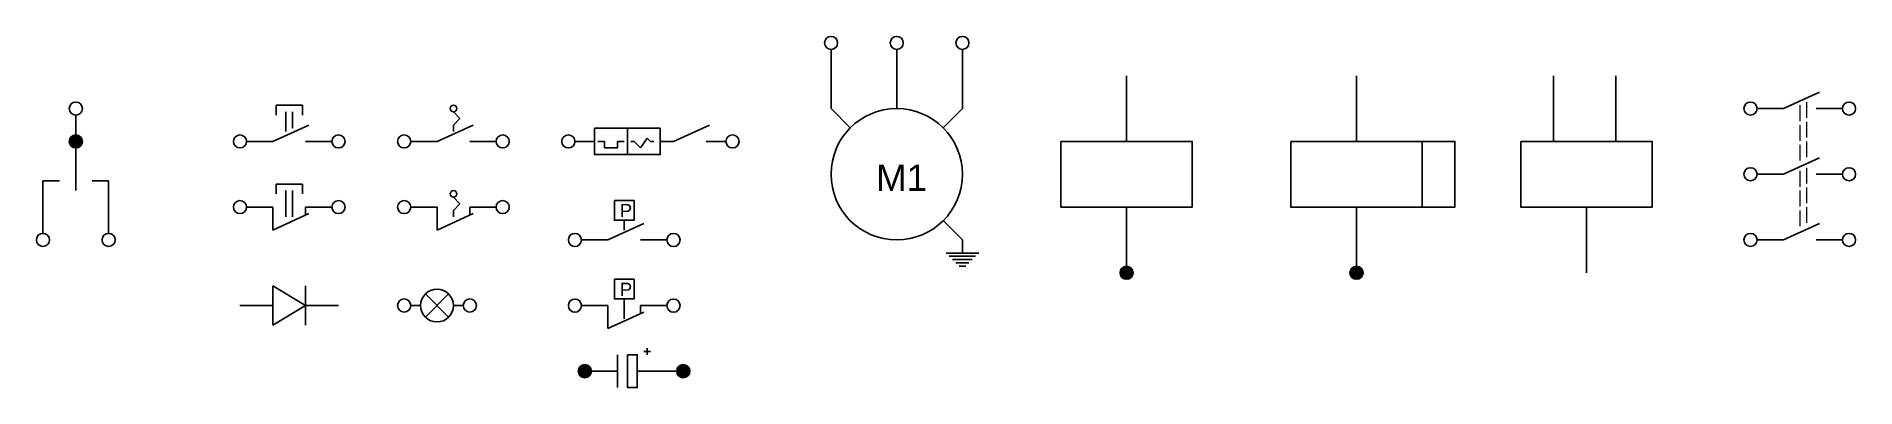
# Model space of a CAD drawing. Header units: millimetres. Extents: x 2144 to 8705, y -937 to 1906.
# Drawn here: x 3194 to 3471, y 1852.5 to 1906 of the extents above; entities that cross this region are included whole.
import ezdxf

# ---------------------------------------------------------------- set-up
doc = ezdxf.new("R2010")
doc.units = ezdxf.units.MM
doc.linetypes.add('ACAD_ISO02W100', pattern=[15, 12, -3])
doc.layers.add('Элементы', color=7, linetype='Continuous', lineweight=30)
doc.styles.get("Standard").update_dxf_attribs({"font": 'arial.ttf'})

msp = doc.modelspace()

# ---------------------------------------------------------------- texts
at = {"layer": 'Элементы'}
for s, height, p in [('M1', 4, (3321.85, 1882.47)), ('P', 2, (3282.85, 1878.47)), ('P', 2, (3282.85, 1866.47))]:
    msp.add_text(s, height=height, dxfattribs=at).set_placement(p)

# ---------------------------------------------------------------- hatches: boundary and pattern name
at = {"layer": 'Элементы'}
h = msp.add_hatch(color=256, dxfattribs=at)
h.dxf.hatch_style = 1
h.paths.add_polyline_path([(3201, 1890, 1), (3199, 1890, 1)])
h = msp.add_hatch(color=256, dxfattribs=at)
h.dxf.hatch_style = 1
h.paths.add_polyline_path([(3361, 1870, 1), (3359, 1870, 1)])
h = msp.add_hatch(color=256, dxfattribs=at)
h.dxf.hatch_style = 1
h.paths.add_polyline_path([(3396, 1870, 1), (3394, 1870, 1)])
h = msp.add_hatch(color=256, dxfattribs=at)
h.dxf.hatch_style = 1
h.paths.add_polyline_path([(3278.5, 1855, 1), (3276.5, 1855, 1)])
h = msp.add_hatch(color=256, dxfattribs=at)
h.dxf.hatch_style = 1
h.paths.add_polyline_path([(3293.5, 1855, 1), (3291.5, 1855, 1)])

# ---------------------------------------------------------------- linework, layer by layer
for p, q in [((3315, 1895), (3315, 1904)), ((3325, 1895), (3325, 1904)), ((3335, 1895), (3335, 1904)), ((3360, 1900), (3360, 1890)), ((3395, 1900), (3395, 1890)), ((3425, 1890), (3425, 1900)), ((3434.5, 1890), (3434.5, 1900)), ((3460, 1895), (3465.5, 1897.5)), ((3230.5, 1894), (3230.5, 1895.5)), ((3230.5, 1895.5), (3234.5, 1895.5)), ((3234.5, 1895.5), (3234.5, 1894)), ((3317.93, 1892.07), (3315, 1895)), ((3332.07, 1892.07), (3335, 1895)), ((3456, 1895), (3460, 1895)), ((3465, 1895), (3469, 1895)), ((3200, 1894), (3200, 1882.5)), ((3230, 1890), (3235.5, 1892.5)), ((3232, 1891.5), (3232, 1894.5)), ((3233, 1892), (3233, 1894.5)), ((3255, 1890), (3260.5, 1892.5)), ((3257.5, 1894.5), (3258.5, 1893.5)), ((3258.5, 1893.5), (3257.5, 1892.5)), ((3257.5, 1892.5), (3257.5, 1891.5)), ((3284, 1892), (3284, 1888)), ((3291, 1890), (3296.5, 1892.5)), ((3226, 1890), (3230, 1890)), ((3235, 1890), (3239, 1890)), ((3251, 1890), (3255, 1890)), ((3260, 1890), (3264, 1890)), ((3276, 1890), (3279, 1890)), ((3279.5, 1890), (3280.5, 1890)), ((3280.5, 1890), (3280.5, 1889)), ((3282.5, 1889), (3282.5, 1890)), ((3282.5, 1890), (3283.5, 1890)), ((3284.5, 1890), (3285, 1890)), ((3285, 1890), (3286, 1889)), ((3286, 1889), (3287, 1890.5)), ((3287, 1890.5), (3287.5, 1890)), ((3287.5, 1890), (3288, 1890)), ((3289, 1890), (3291, 1890)), ((3296, 1890), (3299, 1890)), ((3280.5, 1889), (3282.5, 1889)), ((3460, 1885), (3465.5, 1887.5)), ((3197.5, 1884), (3195, 1884)), ((3195, 1884), (3195, 1876)), ((3202.5, 1884), (3205, 1884)), ((3205, 1884), (3205, 1876)), ((3456, 1885), (3460, 1885)), ((3465, 1885), (3469, 1885)), ((3230.5, 1882), (3230.5, 1883.5)), ((3230.5, 1883.5), (3234.5, 1883.5)), ((3232, 1878.5), (3232, 1882.5)), ((3233, 1878.5), (3233, 1882.5)), ((3234.5, 1883.5), (3234.5, 1882)), ((3257.5, 1881.5), (3258.5, 1880.5)), ((3226, 1880), (3230, 1880)), ((3230, 1880), (3230, 1876.5)), ((3230, 1876.5), (3235.5, 1879)), ((3235, 1878.77), (3235, 1880)), ((3235, 1880), (3239, 1880)), ((3251, 1880), (3255, 1880)), ((3255, 1880), (3255, 1876.5)), ((3255, 1876.5), (3260.5, 1879)), ((3258.5, 1880.5), (3257.5, 1879.5)), ((3257.5, 1879.5), (3257.5, 1878.5)), ((3260, 1878.77), (3260, 1880)), ((3260, 1880), (3264, 1880)), ((3360, 1880), (3360, 1871)), ((3395, 1880), (3395, 1871)), ((3430, 1880), (3430, 1870)), ((3281, 1874.99), (3286.5, 1877.49)), ((3283.5, 1878), (3283.5, 1876.49)), ((3332.07, 1877.93), (3335, 1875)), ((3460, 1875), (3465.5, 1877.5)), ((3277, 1874.99), (3281, 1874.99)), ((3286, 1874.99), (3290, 1874.99)), ((3332.5, 1873), (3337.5, 1873)), ((3335, 1875), (3335, 1873)), ((3456, 1875), (3460, 1875)), ((3465, 1875), (3469, 1875)), ((3333, 1872.5), (3337, 1872.5)), ((3333.5, 1872), (3336.5, 1872)), ((3334, 1871.5), (3336, 1871.5)), ((3334.5, 1871), (3335.5, 1871)), ((3235, 1865), (3230, 1868)), ((3230, 1868), (3230, 1862)), ((3235, 1868), (3235, 1862)), ((3225, 1865), (3230, 1865)), ((3230, 1862), (3235, 1865)), ((3235, 1865), (3240, 1865)), ((3251, 1865), (3252.5, 1865)), ((3253.23, 1863.23), (3256.77, 1866.77)), ((3253.23, 1866.77), (3256.77, 1863.23)), ((3259, 1865), (3257.5, 1865)), ((3277, 1864.99), (3281, 1864.99)), ((3281, 1864.99), (3281, 1861.49)), ((3283.5, 1866), (3283.49, 1862.99)), ((3286, 1863.76), (3286, 1864.99)), ((3286, 1864.99), (3290, 1864.99)), ((3281, 1861.49), (3286.5, 1863.99)), ((3282.5, 1857.5), (3282.5, 1852.5)), ((3286.5, 1858), (3287.5, 1858)), ((3287, 1858.5), (3287, 1857.5)), ((3277.5, 1855), (3282.5, 1855)), ((3285.5, 1855), (3292.5, 1855))]:
    msp.add_line(p, q, dxfattribs=at)
at = {"layer": 'Элементы', "linetype": 'ACAD_ISO02W100', "lineweight": 25, "ltscale": 0.2}
for p, q in [((3462.5, 1895.5), (3462.5, 1887)), ((3463.5, 1896), (3463.5, 1887.5)), ((3462.5, 1885.5), (3462.5, 1877)), ((3463.5, 1886), (3463.5, 1877.5))]:
    msp.add_line(p, q, dxfattribs=at)
at = {"layer": 'Элементы'}
for points in [[(3279, 1892), (3289, 1892), (3289, 1888), (3279, 1888)], [(3350, 1890), (3370, 1890), (3370, 1880), (3350, 1880)], [(3385, 1890), (3405, 1890), (3405, 1880), (3385, 1880)], [(3405, 1890), (3410, 1890), (3410, 1880), (3405, 1880)], [(3420, 1890), (3440, 1890), (3440, 1880), (3420, 1880)], [(3282, 1881), (3285, 1881), (3285, 1878), (3282, 1878)], [(3282, 1869), (3285, 1869), (3285, 1866), (3282, 1866)], [(3284, 1857.5), (3285.5, 1857.5), (3285.5, 1852.5), (3284, 1852.5)]]:
    msp.add_lwpolyline(points, close=True, dxfattribs=at)
for centre, radius in [((3315, 1905), 1), ((3325, 1905), 1), ((3335, 1905), 1), ((3200, 1895), 1), ((3257.5, 1895), 0.5), ((3325, 1885), 10), ((3455, 1895), 1), ((3470, 1895), 1), ((3200, 1890), 1), ((3225, 1890), 1), ((3240, 1890), 1), ((3250, 1890), 1), ((3265, 1890), 1), ((3275, 1890), 1), ((3300, 1890), 1), ((3455, 1885), 1), ((3470, 1885), 1), ((3225, 1880), 1), ((3240, 1880), 1), ((3250, 1880), 1), ((3257.5, 1882), 0.5), ((3265, 1880), 1), ((3195, 1875), 1), ((3205, 1875), 1), ((3276, 1874.99), 1), ((3291, 1874.99), 1), ((3455, 1875), 1), ((3470, 1875), 1), ((3360, 1870), 1), ((3395, 1870), 1), ((3255, 1865), 2.5), ((3250, 1865), 1), ((3260, 1865), 1), ((3276, 1864.99), 1), ((3291, 1864.99), 1), ((3277.5, 1855), 1), ((3292.5, 1855), 1)]:
    msp.add_circle(centre, radius, dxfattribs=at)

msp.set_redraw_order([(e.dxf.handle, doc.entitydb.next_handle()) for e in msp.query("TEXT MTEXT ATTDEF DIMENSION ARC_DIMENSION")])  # texts and dimensions are drawn at this point

doc.saveas('drawing.dxf')
